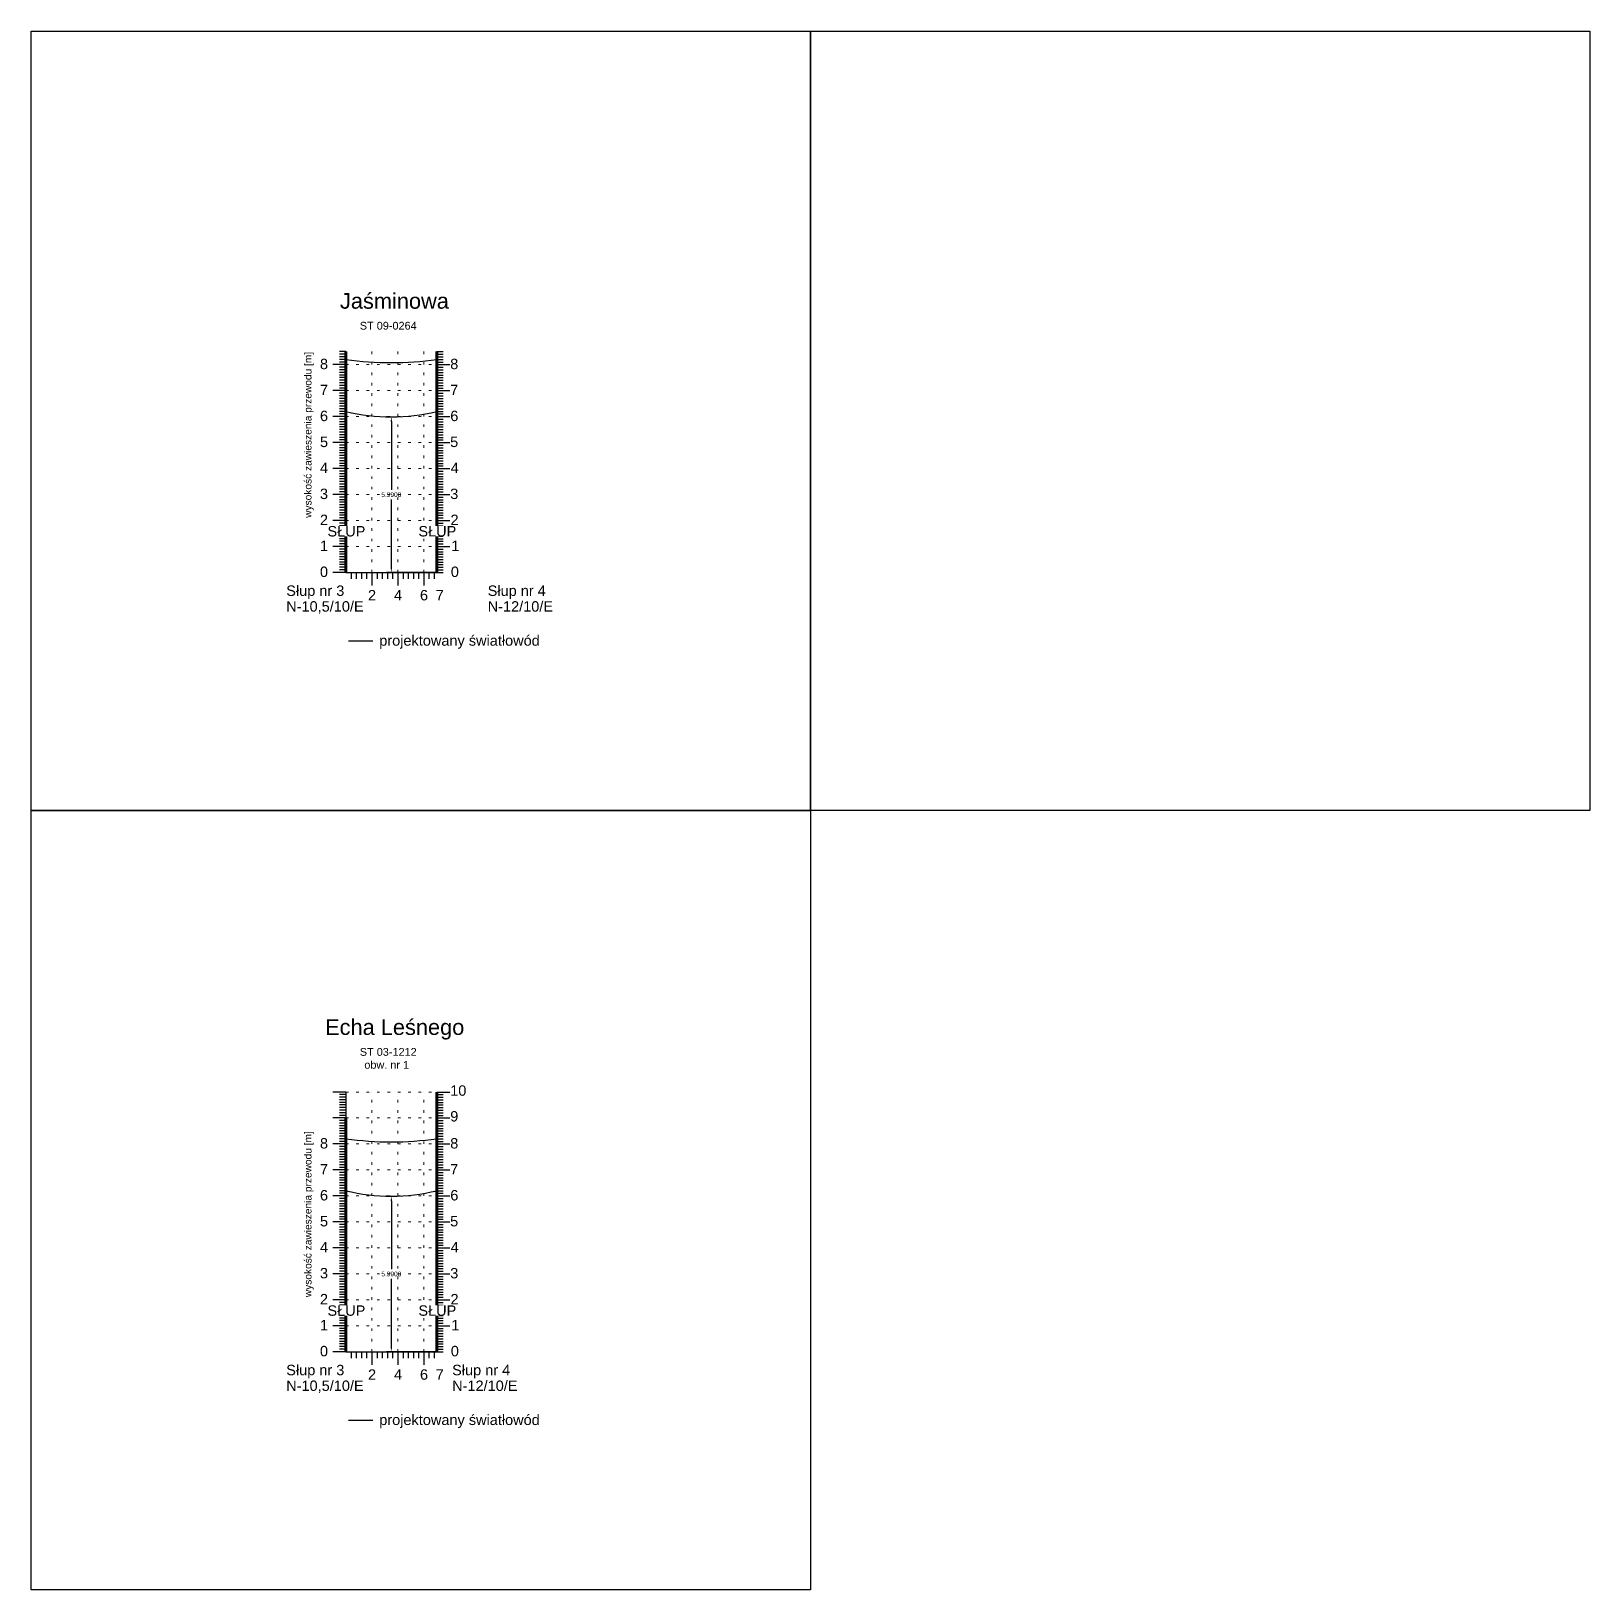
# Model space of a CAD drawing. Header units: metres. Extents: x -155 to 1812, y 681 to 886.
# Drawn here: x -155.5 to -95.5, y 800.5 to 860.5 of the extents above; entities that cross this region are included whole.
import ezdxf

# ---------------------------------------------------------------- set-up
doc = ezdxf.new("R2010")
doc.units = ezdxf.units.M
doc.header["$MEASUREMENT"] = 0
doc.linetypes.add('ACAD_ISO07W100', pattern=[3, 0, -3])
doc.styles.get("Standard").update_dxf_attribs({"font": 'arial.ttf'})
doc.dimstyles.get("Standard").update_dxf_attribs({"dimtxt": 0.18, "dimasz": 0.18, "dimexe": 0.18, "dimexo": 0.0625, "dimgap": 0.09, "dimtad": 0, "dimtih": 1, "dimtoh": 1, "dimdec": 4, "dimzin": 0, "dimdsep": 46, "dimtxsty": 'Standard', "dimcen": 0.09, "dimadec": 0, "dimazin": 0, "dimtfac": 1, "dimtdec": 4, "dimtofl": 0, "dimtmove": 0, "dimatfit": 3, "dimfxl": 1, "dimtolj": 1, "dimtzin": 0, "dimarcsym": 0})

msp = doc.modelspace()

# ---------------------------------------------------------------- texts
for s, height, p in [('Jaśminowa', 0.6, (-143.57026, 849.83747)), ('ST 09-0264', 0.3, (-142.80682, 849.0335)), ('8', 0.4, (-144.34071, 847.51125)), ('8', 0.4, (-139.32645, 847.51125)), ('7', 0.4, (-144.34071, 846.51125)), ('7', 0.4, (-139.32945, 846.51125)), ('6', 0.4, (-144.34071, 845.51125)), ('6', 0.4, (-139.32372, 845.51125)), ('5', 0.4, (-144.34071, 844.51125)), ('5', 0.4, (-139.32918, 844.51125)), ('4', 0.4, (-144.34071, 843.51125)), ('4', 0.4, (-139.30844, 843.51125)), ('3', 0.4, (-144.34071, 842.51125)), ('3', 0.4, (-139.32645, 842.51125)), ('2', 0.4, (-144.34071, 841.51125)), ('2', 0.4, (-139.31526, 841.51125)), ('1', 0.4, (-144.34071, 840.51125)), ('1', 0.4, (-139.28662, 840.51125)), ('0', 0.4, (-144.34071, 839.51125)), ('0', 0.4, (-139.30274, 839.51125)), ('Słup nr 3', 0.4, (-145.6387, 838.78342)), ('2', 0.4, (-142.49026, 838.60966)), ('4', 0.4, (-141.49026, 838.60966)), ('6', 0.4, (-140.49026, 838.60966)), ('7', 0.4, (-139.88518, 838.60966)), ('Słup nr 4', 0.4, (-137.88362, 838.78342)), ('N-10,5/10/E', 0.4, (-145.64034, 838.17854)), ('N-12/10/E', 0.4, (-137.88362, 838.17854)), ('projektowany światłowód', 0.4, (-142.05855, 836.86536)), ('Echa Leśnego', 0.6, (-144.14263, 821.88306)), ('ST 03-1212', 0.3, (-142.80682, 821.0791)), ('obw. nr 1', 0.3, (-142.63262, 820.58139)), ('10', 0.4, (-139.32645, 819.5418)), ('9', 0.4, (-139.32645, 818.55027)), ('8', 0.4, (-144.34071, 817.51125)), ('8', 0.4, (-139.32645, 817.51125)), ('7', 0.4, (-144.34071, 816.51125)), ('7', 0.4, (-139.32945, 816.51125)), ('6', 0.4, (-144.34071, 815.51125)), ('6', 0.4, (-139.32372, 815.51125)), ('5', 0.4, (-144.34071, 814.51125)), ('5', 0.4, (-139.32918, 814.51125)), ('4', 0.4, (-144.34071, 813.51125)), ('4', 0.4, (-139.30844, 813.51125)), ('3', 0.4, (-144.34071, 812.51125)), ('3', 0.4, (-139.32645, 812.51125)), ('2', 0.4, (-144.34071, 811.51125)), ('2', 0.4, (-139.31526, 811.51125)), ('1', 0.4, (-144.34071, 810.51125)), ('1', 0.4, (-139.28662, 810.51125)), ('0', 0.4, (-144.34071, 809.51125)), ('0', 0.4, (-139.30274, 809.51125)), ('Słup nr 3', 0.4, (-145.6387, 808.78342)), ('2', 0.4, (-142.49026, 808.60966)), ('4', 0.4, (-141.49026, 808.60966)), ('6', 0.4, (-140.49026, 808.60966)), ('7', 0.4, (-139.88518, 808.60966)), ('Słup nr 4', 0.4, (-139.25233, 808.78342)), ('N-10,5/10/E', 0.4, (-145.64034, 808.17854)), ('N-12/10/E', 0.4, (-139.25233, 808.17854)), ('projektowany światłowód', 0.4, (-142.05855, 806.86536))]:
    msp.add_text(s, height=height).set_placement(p)

# ---------------------------------------------------------------- blocks, each defined once
blk = doc.blocks.new('*D294')
at = {"color": 0, "lineweight": -2}
for p, q in [((-141.656, 845.675), (-141.773, 845.675)), ((-141.593, 845.495), (-141.593, 842.862)), ((-141.593, 839.865), (-141.593, 842.498)), ((-139.806, 839.685), (-141.773, 839.685))]:
    blk.add_line(p, q, dxfattribs=at)
at = {"color": 0}
for points in [[(-141.563, 845.495), (-141.623, 845.495), (-141.593, 845.675)], [(-141.623, 839.865), (-141.563, 839.865), (-141.593, 839.685)]]:
    blk.add_solid(points, dxfattribs=at)
at = {"layer": 'Defpoints', "color": 0}
for p in [(-141.593, 845.675), (-141.593, 839.685), (-139.743, 839.685)]:
    blk.add_point(p, dxfattribs=at)
at = {"color": 0, "lineweight": 25, "insert": (-141.593, 842.68), "char_height": 0.18, "attachment_point": 5}
blk.add_mtext('\\A1;5.9900', dxfattribs=at)
blk = doc.blocks.new('*D295')
at = {"color": 0, "lineweight": -2}
for p, q in [((-141.656, 815.675), (-141.773, 815.675)), ((-141.593, 815.495), (-141.593, 812.862)), ((-141.593, 809.865), (-141.593, 812.498)), ((-139.806, 809.685), (-141.773, 809.685))]:
    blk.add_line(p, q, dxfattribs=at)
at = {"color": 0}
for points in [[(-141.563, 815.495), (-141.623, 815.495), (-141.593, 815.675)], [(-141.623, 809.865), (-141.563, 809.865), (-141.593, 809.685)]]:
    blk.add_solid(points, dxfattribs=at)
at = {"layer": 'Defpoints', "color": 0}
for p in [(-141.593, 815.675), (-141.593, 809.685), (-139.743, 809.685)]:
    blk.add_point(p, dxfattribs=at)
at = {"color": 0, "lineweight": 25, "insert": (-141.593, 812.68), "char_height": 0.18, "attachment_point": 5}
blk.add_mtext('\\A1;5.9900', dxfattribs=at)

# ---------------------------------------------------------------- dimensions: what is measured, and where the dimension line sits
at = {"lineweight": 25}
for base, p1, p2, picture, middle in [((-141.59345, 839.68534), (-141.59345, 845.67534), (-139.74345, 839.68534), '*D294', (-141.59345, 842.68034)), ((-141.59345, 809.68534), (-141.59345, 815.67534), (-139.74345, 809.68534), '*D295', (-141.59345, 812.68034))]:
    dim = msp.add_linear_dim(base=base, p1=p1, p2=p2, angle=90, dimstyle='Standard', dxfattribs=at)
    dim.commit()
    dim.dimension.update_dxf_attribs({"geometry": picture, "text_midpoint": middle})

# ---------------------------------------------------------------- linework, layer by layer
for p, q in [((-143.34345, 848.18534), (-143.59345, 848.18534)), ((-143.34345, 848.08534), (-143.59345, 848.08534)), ((-143.34345, 847.98534), (-143.59345, 847.98534)), ((-143.34345, 847.88534), (-143.59345, 847.88534)), ((-143.34345, 848.18534), (-143.34345, 839.68534)), ((-139.84345, 848.18534), (-139.84345, 839.68534)), ((-139.84345, 848.18534), (-139.59345, 848.18534)), ((-139.84345, 848.08534), (-139.59345, 848.08534)), ((-139.84345, 847.98534), (-139.59345, 847.98534)), ((-139.84345, 847.88534), (-139.59345, 847.88534)), ((-143.34345, 847.68534), (-143.84345, 847.68534)), ((-143.34345, 847.68534), (-143.84345, 847.68534)), ((-143.34345, 847.78534), (-143.59345, 847.78534)), ((-143.34345, 847.58534), (-143.59345, 847.58534)), ((-143.34345, 847.48534), (-143.59345, 847.48534)), ((-143.34345, 847.38534), (-143.59345, 847.38534)), ((-143.34345, 847.28534), (-143.59345, 847.28534)), ((-139.84345, 847.78534), (-139.59345, 847.78534)), ((-139.84345, 847.68534), (-139.34345, 847.68534)), ((-139.84345, 847.68534), (-139.34345, 847.68534)), ((-139.84345, 847.58534), (-139.59345, 847.58534)), ((-139.84345, 847.48534), (-139.59345, 847.48534)), ((-139.84345, 847.38534), (-139.59345, 847.38534)), ((-139.84345, 847.28534), (-139.59345, 847.28534)), ((-143.34345, 846.68534), (-143.84345, 846.68534)), ((-143.34345, 846.68534), (-143.84345, 846.68534)), ((-143.34345, 847.18534), (-143.59345, 847.18534)), ((-143.34345, 847.08534), (-143.59345, 847.08534)), ((-143.34345, 846.98534), (-143.59345, 846.98534)), ((-143.34345, 846.88534), (-143.59345, 846.88534)), ((-143.34345, 846.78534), (-143.59345, 846.78534)), ((-139.84345, 847.18534), (-139.59345, 847.18534)), ((-139.84345, 847.08534), (-139.59345, 847.08534)), ((-139.84345, 846.98534), (-139.59345, 846.98534)), ((-139.84345, 846.88534), (-139.59345, 846.88534)), ((-139.84345, 846.78534), (-139.59345, 846.78534)), ((-139.84345, 846.68534), (-139.34345, 846.68534)), ((-139.84345, 846.68534), (-139.34345, 846.68534)), ((-143.34345, 846.58534), (-143.59345, 846.58534)), ((-143.34345, 846.48534), (-143.59345, 846.48534)), ((-143.34345, 846.38534), (-143.59345, 846.38534)), ((-143.34345, 846.28534), (-143.59345, 846.28534)), ((-143.34345, 846.18534), (-143.59345, 846.18534)), ((-143.34345, 846.08534), (-143.59345, 846.08534)), ((-139.84345, 846.58534), (-139.59345, 846.58534)), ((-139.84345, 846.48534), (-139.59345, 846.48534)), ((-139.84345, 846.38534), (-139.59345, 846.38534)), ((-139.84345, 846.28534), (-139.59345, 846.28534)), ((-139.84345, 846.18534), (-139.59345, 846.18534)), ((-139.84345, 846.08534), (-139.59345, 846.08534)), ((-143.34345, 845.68534), (-143.84345, 845.68534)), ((-143.34345, 845.68534), (-143.84345, 845.68534)), ((-143.34345, 845.98534), (-143.59345, 845.98534)), ((-143.34345, 845.88534), (-143.59345, 845.88534)), ((-143.34345, 845.78534), (-143.59345, 845.78534)), ((-143.34345, 845.58534), (-143.59345, 845.58534)), ((-143.34345, 845.48534), (-143.59345, 845.48534)), ((-139.84345, 845.98534), (-139.59345, 845.98534)), ((-139.84345, 845.88534), (-139.59345, 845.88534)), ((-139.84345, 845.78534), (-139.59345, 845.78534)), ((-139.84345, 845.68534), (-139.34345, 845.68534)), ((-139.84345, 845.68534), (-139.34345, 845.68534)), ((-139.84345, 845.58534), (-139.59345, 845.58534)), ((-139.84345, 845.48534), (-139.59345, 845.48534)), ((-143.34345, 845.38534), (-143.59345, 845.38534)), ((-143.34345, 845.28534), (-143.59345, 845.28534)), ((-143.34345, 845.18534), (-143.59345, 845.18534)), ((-143.34345, 845.08534), (-143.59345, 845.08534)), ((-143.34345, 844.98534), (-143.59345, 844.98534)), ((-143.34345, 844.88534), (-143.59345, 844.88534)), ((-139.84345, 845.38534), (-139.59345, 845.38534)), ((-139.84345, 845.28534), (-139.59345, 845.28534)), ((-139.84345, 845.18534), (-139.59345, 845.18534)), ((-139.84345, 845.08534), (-139.59345, 845.08534)), ((-139.84345, 844.98534), (-139.59345, 844.98534)), ((-139.84345, 844.88534), (-139.59345, 844.88534)), ((-143.34345, 844.68534), (-143.84345, 844.68534)), ((-143.34345, 844.68534), (-143.84345, 844.68534)), ((-143.34345, 844.78534), (-143.59345, 844.78534)), ((-143.34345, 844.58534), (-143.59345, 844.58534)), ((-143.34345, 844.48534), (-143.59345, 844.48534)), ((-143.34345, 844.38534), (-143.59345, 844.38534)), ((-143.34345, 844.28534), (-143.59345, 844.28534)), ((-139.84345, 844.78534), (-139.59345, 844.78534)), ((-139.84345, 844.68534), (-139.34345, 844.68534)), ((-139.84345, 844.68534), (-139.34345, 844.68534)), ((-139.84345, 844.58534), (-139.59345, 844.58534)), ((-139.84345, 844.48534), (-139.59345, 844.48534)), ((-139.84345, 844.38534), (-139.59345, 844.38534)), ((-139.84345, 844.28534), (-139.59345, 844.28534)), ((-143.34345, 843.68534), (-143.84345, 843.68534)), ((-143.34345, 843.68534), (-143.84345, 843.68534)), ((-143.34345, 844.18534), (-143.59345, 844.18534)), ((-143.34345, 844.08534), (-143.59345, 844.08534)), ((-143.34345, 843.98534), (-143.59345, 843.98534)), ((-143.34345, 843.88534), (-143.59345, 843.88534)), ((-143.34345, 843.78534), (-143.59345, 843.78534)), ((-139.84345, 844.18534), (-139.59345, 844.18534)), ((-139.84345, 844.08534), (-139.59345, 844.08534)), ((-139.84345, 843.98534), (-139.59345, 843.98534)), ((-139.84345, 843.88534), (-139.59345, 843.88534)), ((-139.84345, 843.78534), (-139.59345, 843.78534)), ((-139.84345, 843.68534), (-139.34345, 843.68534)), ((-139.84345, 843.68534), (-139.34345, 843.68534)), ((-143.34345, 843.58534), (-143.59345, 843.58534)), ((-143.34345, 843.48534), (-143.59345, 843.48534)), ((-143.34345, 843.38534), (-143.59345, 843.38534)), ((-143.34345, 843.28534), (-143.59345, 843.28534)), ((-143.34345, 843.18534), (-143.59345, 843.18534)), ((-143.34345, 843.08534), (-143.59345, 843.08534)), ((-139.84345, 843.58534), (-139.59345, 843.58534)), ((-139.84345, 843.48534), (-139.59345, 843.48534)), ((-139.84345, 843.38534), (-139.59345, 843.38534)), ((-139.84345, 843.28534), (-139.59345, 843.28534)), ((-139.84345, 843.18534), (-139.59345, 843.18534)), ((-139.84345, 843.08534), (-139.59345, 843.08534)), ((-143.34345, 842.68534), (-143.84345, 842.68534)), ((-143.34345, 842.68534), (-143.84345, 842.68534)), ((-143.34345, 842.98534), (-143.59345, 842.98534)), ((-143.34345, 842.88534), (-143.59345, 842.88534)), ((-143.34345, 842.78534), (-143.59345, 842.78534)), ((-143.34345, 842.58534), (-143.59345, 842.58534)), ((-143.34345, 842.48534), (-143.59345, 842.48534)), ((-139.84345, 842.98534), (-139.59345, 842.98534)), ((-139.84345, 842.88534), (-139.59345, 842.88534)), ((-139.84345, 842.78534), (-139.59345, 842.78534)), ((-139.84345, 842.68534), (-139.34345, 842.68534)), ((-139.84345, 842.68534), (-139.34345, 842.68534)), ((-139.84345, 842.58534), (-139.59345, 842.58534)), ((-139.84345, 842.48534), (-139.59345, 842.48534)), ((-143.34345, 842.38534), (-143.59345, 842.38534)), ((-143.34345, 842.28534), (-143.59345, 842.28534)), ((-143.34345, 842.18534), (-143.59345, 842.18534)), ((-143.34345, 842.08534), (-143.59345, 842.08534)), ((-143.34345, 841.98534), (-143.59345, 841.98534)), ((-143.34345, 841.88534), (-143.59345, 841.88534)), ((-139.84345, 842.38534), (-139.59345, 842.38534)), ((-139.84345, 842.28534), (-139.59345, 842.28534)), ((-139.84345, 842.18534), (-139.59345, 842.18534)), ((-139.84345, 842.08534), (-139.59345, 842.08534)), ((-139.84345, 841.98534), (-139.59345, 841.98534)), ((-139.84345, 841.88534), (-139.59345, 841.88534)), ((-143.34345, 841.68534), (-143.84345, 841.68534)), ((-143.34345, 841.68534), (-143.84345, 841.68534)), ((-143.34345, 841.78534), (-143.59345, 841.78534)), ((-143.34345, 841.58534), (-143.59345, 841.58534)), ((-143.34345, 841.48534), (-143.59345, 841.48534)), ((-143.34345, 841.38534), (-143.59345, 841.38534)), ((-143.34345, 841.28534), (-143.59345, 841.28534)), ((-139.84345, 841.78534), (-139.59345, 841.78534)), ((-139.84345, 841.68534), (-139.34345, 841.68534)), ((-139.84345, 841.68534), (-139.34345, 841.68534)), ((-139.84345, 841.58534), (-139.59345, 841.58534)), ((-139.84345, 841.48534), (-139.59345, 841.48534)), ((-139.84345, 841.38534), (-139.59345, 841.38534)), ((-139.84345, 841.28534), (-139.59345, 841.28534)), ((-143.34345, 840.68534), (-143.84345, 840.68534)), ((-143.34345, 840.68534), (-143.84345, 840.68534)), ((-143.34345, 841.18534), (-143.59345, 841.18534)), ((-143.34345, 841.08534), (-143.59345, 841.08534)), ((-143.34345, 840.98534), (-143.59345, 840.98534)), ((-143.34345, 840.88534), (-143.59345, 840.88534)), ((-143.34345, 840.78534), (-143.59345, 840.78534)), ((-139.84345, 841.18534), (-139.59345, 841.18534)), ((-139.84345, 841.08534), (-139.59345, 841.08534)), ((-139.84345, 840.98534), (-139.59345, 840.98534)), ((-139.84345, 840.88534), (-139.59345, 840.88534)), ((-139.84345, 840.78534), (-139.59345, 840.78534)), ((-139.84345, 840.68534), (-139.34345, 840.68534)), ((-139.84345, 840.68534), (-139.34345, 840.68534)), ((-143.34345, 840.58534), (-143.59345, 840.58534)), ((-143.34345, 840.48534), (-143.59345, 840.48534)), ((-143.34345, 840.38534), (-143.59345, 840.38534)), ((-143.34345, 840.28534), (-143.59345, 840.28534)), ((-143.34345, 840.18534), (-143.59345, 840.18534)), ((-143.34345, 840.08534), (-143.59345, 840.08534)), ((-139.84345, 840.58534), (-139.59345, 840.58534)), ((-139.84345, 840.48534), (-139.59345, 840.48534)), ((-139.84345, 840.38534), (-139.59345, 840.38534)), ((-139.84345, 840.28534), (-139.59345, 840.28534)), ((-139.84345, 840.18534), (-139.59345, 840.18534)), ((-139.84345, 840.08534), (-139.59345, 840.08534)), ((-143.34345, 839.68534), (-143.84345, 839.68534)), ((-143.34345, 839.98534), (-143.59345, 839.98534)), ((-143.34345, 839.88534), (-143.59345, 839.88534)), ((-143.34345, 839.78534), (-143.59345, 839.78534)), ((-143.34345, 839.68534), (-143.59345, 839.68534)), ((-143.34345, 839.68534), (-139.84345, 839.68534)), ((-143.14345, 839.68534), (-143.14345, 839.43534)), ((-142.94345, 839.68534), (-142.94345, 839.43534)), ((-142.74345, 839.68534), (-142.74345, 839.43534)), ((-142.54345, 839.68534), (-142.54345, 839.43534)), ((-142.34345, 839.68534), (-142.34345, 839.18534)), ((-142.14345, 839.68534), (-142.14345, 839.43534)), ((-141.94345, 839.68534), (-141.94345, 839.43534)), ((-141.74345, 839.68534), (-141.74345, 839.43534)), ((-141.54345, 839.68534), (-141.54345, 839.43534)), ((-141.34345, 839.68534), (-141.34345, 839.18534)), ((-141.14345, 839.68534), (-141.14345, 839.43534)), ((-140.94345, 839.68534), (-140.94345, 839.43534)), ((-140.74345, 839.68534), (-140.74345, 839.43534)), ((-140.54345, 839.68534), (-140.54345, 839.43534)), ((-140.34345, 839.68534), (-140.34345, 839.18534)), ((-140.14345, 839.68534), (-140.14345, 839.43534)), ((-139.94345, 839.68534), (-139.94345, 839.43534)), ((-139.84345, 839.98534), (-139.59345, 839.98534)), ((-139.84345, 839.88534), (-139.59345, 839.88534)), ((-139.84345, 839.78534), (-139.59345, 839.78534)), ((-139.84345, 839.68534), (-139.59345, 839.68534)), ((-143.34345, 819.68534), (-143.84345, 819.68534)), ((-143.34345, 819.68534), (-143.84345, 819.68534)), ((-143.34345, 819.68534), (-143.34345, 809.68534)), ((-139.84345, 819.68534), (-139.34345, 819.68534)), ((-139.84345, 819.68534), (-139.34345, 819.68534)), ((-143.34345, 819.58534), (-143.59345, 819.58534)), ((-143.34345, 819.48534), (-143.59345, 819.48534)), ((-143.34345, 819.38534), (-143.59345, 819.38534)), ((-143.34345, 819.28534), (-143.59345, 819.28534)), ((-143.34345, 819.18534), (-143.59345, 819.18534)), ((-143.34345, 819.08534), (-143.59345, 819.08534)), ((-139.84345, 819.58534), (-139.59345, 819.58534)), ((-139.84345, 819.48534), (-139.59345, 819.48534)), ((-139.84345, 819.38534), (-139.59345, 819.38534)), ((-139.84345, 819.28534), (-139.59345, 819.28534)), ((-139.84345, 819.18534), (-139.59345, 819.18534)), ((-139.84345, 819.08534), (-139.59345, 819.08534)), ((-143.34345, 818.68534), (-143.84345, 818.68534)), ((-143.34345, 818.68534), (-143.84345, 818.68534)), ((-143.34345, 818.68534), (-143.84345, 818.68534)), ((-143.34345, 818.68534), (-143.84345, 818.68534)), ((-143.34345, 818.98534), (-143.59345, 818.98534)), ((-143.34345, 818.88534), (-143.59345, 818.88534)), ((-143.34345, 818.78534), (-143.59345, 818.78534)), ((-143.34345, 818.58534), (-143.59345, 818.58534)), ((-143.34345, 818.48534), (-143.59345, 818.48534)), ((-139.84345, 818.98534), (-139.59345, 818.98534)), ((-139.84345, 818.88534), (-139.59345, 818.88534)), ((-139.84345, 818.78534), (-139.59345, 818.78534)), ((-139.84345, 818.68534), (-139.34345, 818.68534)), ((-139.84345, 818.68534), (-139.34345, 818.68534)), ((-139.84345, 818.58534), (-139.59345, 818.58534)), ((-139.84345, 818.48534), (-139.59345, 818.48534)), ((-143.34345, 818.38534), (-143.59345, 818.38534)), ((-143.34345, 818.28534), (-143.59345, 818.28534)), ((-143.34345, 818.18534), (-143.59345, 818.18534)), ((-143.34345, 818.18534), (-143.59345, 818.18534)), ((-143.34345, 818.08534), (-143.59345, 818.08534)), ((-143.34345, 818.08534), (-143.59345, 818.08534)), ((-143.34345, 817.98534), (-143.59345, 817.98534)), ((-143.34345, 817.98534), (-143.59345, 817.98534)), ((-143.34345, 817.88534), (-143.59345, 817.88534)), ((-143.34345, 817.88534), (-143.59345, 817.88534)), ((-139.84345, 818.38534), (-139.59345, 818.38534)), ((-139.84345, 818.28534), (-139.59345, 818.28534)), ((-139.84345, 818.18534), (-139.84345, 809.68534)), ((-139.84345, 818.18534), (-139.59345, 818.18534)), ((-139.84345, 818.18534), (-139.59345, 818.18534)), ((-139.84345, 818.08534), (-139.59345, 818.08534)), ((-139.84345, 818.08534), (-139.59345, 818.08534)), ((-139.84345, 817.98534), (-139.59345, 817.98534)), ((-139.84345, 817.98534), (-139.59345, 817.98534)), ((-139.84345, 817.88534), (-139.59345, 817.88534)), ((-139.84345, 817.88534), (-139.59345, 817.88534)), ((-143.34345, 817.68534), (-143.84345, 817.68534)), ((-143.34345, 817.68534), (-143.84345, 817.68534)), ((-143.34345, 817.68534), (-143.84345, 817.68534)), ((-143.34345, 817.68534), (-143.84345, 817.68534)), ((-143.34345, 817.78534), (-143.59345, 817.78534)), ((-143.34345, 817.78534), (-143.59345, 817.78534)), ((-143.34345, 817.58534), (-143.59345, 817.58534)), ((-143.34345, 817.48534), (-143.59345, 817.48534)), ((-143.34345, 817.38534), (-143.59345, 817.38534)), ((-143.34345, 817.28534), (-143.59345, 817.28534)), ((-139.84345, 817.78534), (-139.59345, 817.78534)), ((-139.84345, 817.78534), (-139.59345, 817.78534)), ((-139.84345, 817.68534), (-139.34345, 817.68534)), ((-139.84345, 817.68534), (-139.34345, 817.68534)), ((-139.84345, 817.68534), (-139.34345, 817.68534)), ((-139.84345, 817.58534), (-139.59345, 817.58534)), ((-139.84345, 817.48534), (-139.59345, 817.48534)), ((-139.84345, 817.38534), (-139.59345, 817.38534)), ((-139.84345, 817.28534), (-139.59345, 817.28534)), ((-143.34345, 816.68534), (-143.84345, 816.68534)), ((-143.34345, 816.68534), (-143.84345, 816.68534)), ((-143.34345, 817.18534), (-143.59345, 817.18534)), ((-143.34345, 817.08534), (-143.59345, 817.08534)), ((-143.34345, 816.98534), (-143.59345, 816.98534)), ((-143.34345, 816.88534), (-143.59345, 816.88534)), ((-143.34345, 816.78534), (-143.59345, 816.78534)), ((-139.84345, 817.18534), (-139.59345, 817.18534)), ((-139.84345, 817.08534), (-139.59345, 817.08534)), ((-139.84345, 816.98534), (-139.59345, 816.98534)), ((-139.84345, 816.88534), (-139.59345, 816.88534)), ((-139.84345, 816.78534), (-139.59345, 816.78534)), ((-139.84345, 816.68534), (-139.34345, 816.68534)), ((-139.84345, 816.68534), (-139.34345, 816.68534)), ((-143.34345, 816.58534), (-143.59345, 816.58534)), ((-143.34345, 816.48534), (-143.59345, 816.48534)), ((-143.34345, 816.38534), (-143.59345, 816.38534)), ((-143.34345, 816.28534), (-143.59345, 816.28534)), ((-143.34345, 816.18534), (-143.59345, 816.18534)), ((-143.34345, 816.08534), (-143.59345, 816.08534)), ((-139.84345, 816.58534), (-139.59345, 816.58534)), ((-139.84345, 816.48534), (-139.59345, 816.48534)), ((-139.84345, 816.38534), (-139.59345, 816.38534)), ((-139.84345, 816.28534), (-139.59345, 816.28534)), ((-139.84345, 816.18534), (-139.59345, 816.18534)), ((-139.84345, 816.08534), (-139.59345, 816.08534)), ((-143.34345, 815.68534), (-143.84345, 815.68534)), ((-143.34345, 815.68534), (-143.84345, 815.68534)), ((-143.34345, 815.98534), (-143.59345, 815.98534)), ((-143.34345, 815.88534), (-143.59345, 815.88534)), ((-143.34345, 815.78534), (-143.59345, 815.78534)), ((-143.34345, 815.58534), (-143.59345, 815.58534)), ((-143.34345, 815.48534), (-143.59345, 815.48534)), ((-139.84345, 815.98534), (-139.59345, 815.98534)), ((-139.84345, 815.88534), (-139.59345, 815.88534)), ((-139.84345, 815.78534), (-139.59345, 815.78534)), ((-139.84345, 815.68534), (-139.34345, 815.68534)), ((-139.84345, 815.68534), (-139.34345, 815.68534)), ((-139.84345, 815.58534), (-139.59345, 815.58534)), ((-139.84345, 815.48534), (-139.59345, 815.48534)), ((-143.34345, 815.38534), (-143.59345, 815.38534)), ((-143.34345, 815.28534), (-143.59345, 815.28534)), ((-143.34345, 815.18534), (-143.59345, 815.18534)), ((-143.34345, 815.08534), (-143.59345, 815.08534)), ((-143.34345, 814.98534), (-143.59345, 814.98534)), ((-143.34345, 814.88534), (-143.59345, 814.88534)), ((-139.84345, 815.38534), (-139.59345, 815.38534)), ((-139.84345, 815.28534), (-139.59345, 815.28534)), ((-139.84345, 815.18534), (-139.59345, 815.18534)), ((-139.84345, 815.08534), (-139.59345, 815.08534)), ((-139.84345, 814.98534), (-139.59345, 814.98534)), ((-139.84345, 814.88534), (-139.59345, 814.88534)), ((-143.34345, 814.68534), (-143.84345, 814.68534)), ((-143.34345, 814.68534), (-143.84345, 814.68534)), ((-143.34345, 814.78534), (-143.59345, 814.78534)), ((-143.34345, 814.58534), (-143.59345, 814.58534)), ((-143.34345, 814.48534), (-143.59345, 814.48534)), ((-143.34345, 814.38534), (-143.59345, 814.38534)), ((-143.34345, 814.28534), (-143.59345, 814.28534)), ((-139.84345, 814.78534), (-139.59345, 814.78534)), ((-139.84345, 814.68534), (-139.34345, 814.68534)), ((-139.84345, 814.68534), (-139.34345, 814.68534)), ((-139.84345, 814.58534), (-139.59345, 814.58534)), ((-139.84345, 814.48534), (-139.59345, 814.48534)), ((-139.84345, 814.38534), (-139.59345, 814.38534)), ((-139.84345, 814.28534), (-139.59345, 814.28534)), ((-143.34345, 813.68534), (-143.84345, 813.68534)), ((-143.34345, 813.68534), (-143.84345, 813.68534)), ((-143.34345, 814.18534), (-143.59345, 814.18534)), ((-143.34345, 814.08534), (-143.59345, 814.08534)), ((-143.34345, 813.98534), (-143.59345, 813.98534)), ((-143.34345, 813.88534), (-143.59345, 813.88534)), ((-143.34345, 813.78534), (-143.59345, 813.78534)), ((-139.84345, 814.18534), (-139.59345, 814.18534)), ((-139.84345, 814.08534), (-139.59345, 814.08534)), ((-139.84345, 813.98534), (-139.59345, 813.98534)), ((-139.84345, 813.88534), (-139.59345, 813.88534)), ((-139.84345, 813.78534), (-139.59345, 813.78534)), ((-139.84345, 813.68534), (-139.34345, 813.68534)), ((-139.84345, 813.68534), (-139.34345, 813.68534)), ((-143.34345, 813.58534), (-143.59345, 813.58534)), ((-143.34345, 813.48534), (-143.59345, 813.48534)), ((-143.34345, 813.38534), (-143.59345, 813.38534)), ((-143.34345, 813.28534), (-143.59345, 813.28534)), ((-143.34345, 813.18534), (-143.59345, 813.18534)), ((-143.34345, 813.08534), (-143.59345, 813.08534)), ((-139.84345, 813.58534), (-139.59345, 813.58534)), ((-139.84345, 813.48534), (-139.59345, 813.48534)), ((-139.84345, 813.38534), (-139.59345, 813.38534)), ((-139.84345, 813.28534), (-139.59345, 813.28534)), ((-139.84345, 813.18534), (-139.59345, 813.18534)), ((-139.84345, 813.08534), (-139.59345, 813.08534)), ((-143.34345, 812.68534), (-143.84345, 812.68534)), ((-143.34345, 812.68534), (-143.84345, 812.68534)), ((-143.34345, 812.98534), (-143.59345, 812.98534)), ((-143.34345, 812.88534), (-143.59345, 812.88534)), ((-143.34345, 812.78534), (-143.59345, 812.78534)), ((-143.34345, 812.58534), (-143.59345, 812.58534)), ((-143.34345, 812.48534), (-143.59345, 812.48534)), ((-139.84345, 812.98534), (-139.59345, 812.98534)), ((-139.84345, 812.88534), (-139.59345, 812.88534)), ((-139.84345, 812.78534), (-139.59345, 812.78534)), ((-139.84345, 812.68534), (-139.34345, 812.68534)), ((-139.84345, 812.68534), (-139.34345, 812.68534)), ((-139.84345, 812.58534), (-139.59345, 812.58534)), ((-139.84345, 812.48534), (-139.59345, 812.48534)), ((-143.34345, 812.38534), (-143.59345, 812.38534)), ((-143.34345, 812.28534), (-143.59345, 812.28534)), ((-143.34345, 812.18534), (-143.59345, 812.18534)), ((-143.34345, 812.08534), (-143.59345, 812.08534)), ((-143.34345, 811.98534), (-143.59345, 811.98534)), ((-143.34345, 811.88534), (-143.59345, 811.88534)), ((-139.84345, 812.38534), (-139.59345, 812.38534)), ((-139.84345, 812.28534), (-139.59345, 812.28534)), ((-139.84345, 812.18534), (-139.59345, 812.18534)), ((-139.84345, 812.08534), (-139.59345, 812.08534)), ((-139.84345, 811.98534), (-139.59345, 811.98534)), ((-139.84345, 811.88534), (-139.59345, 811.88534)), ((-143.34345, 811.68534), (-143.84345, 811.68534)), ((-143.34345, 811.68534), (-143.84345, 811.68534)), ((-143.34345, 811.78534), (-143.59345, 811.78534)), ((-143.34345, 811.58534), (-143.59345, 811.58534)), ((-143.34345, 811.48534), (-143.59345, 811.48534)), ((-143.34345, 811.38534), (-143.59345, 811.38534)), ((-143.34345, 811.28534), (-143.59345, 811.28534)), ((-139.84345, 811.78534), (-139.59345, 811.78534)), ((-139.84345, 811.68534), (-139.34345, 811.68534)), ((-139.84345, 811.68534), (-139.34345, 811.68534)), ((-139.84345, 811.58534), (-139.59345, 811.58534)), ((-139.84345, 811.48534), (-139.59345, 811.48534)), ((-139.84345, 811.38534), (-139.59345, 811.38534)), ((-139.84345, 811.28534), (-139.59345, 811.28534)), ((-143.34345, 810.68534), (-143.84345, 810.68534)), ((-143.34345, 810.68534), (-143.84345, 810.68534)), ((-143.34345, 811.18534), (-143.59345, 811.18534)), ((-143.34345, 811.08534), (-143.59345, 811.08534)), ((-143.34345, 810.98534), (-143.59345, 810.98534)), ((-143.34345, 810.88534), (-143.59345, 810.88534)), ((-143.34345, 810.78534), (-143.59345, 810.78534)), ((-139.84345, 811.18534), (-139.59345, 811.18534)), ((-139.84345, 811.08534), (-139.59345, 811.08534)), ((-139.84345, 810.98534), (-139.59345, 810.98534)), ((-139.84345, 810.88534), (-139.59345, 810.88534)), ((-139.84345, 810.78534), (-139.59345, 810.78534)), ((-139.84345, 810.68534), (-139.34345, 810.68534)), ((-139.84345, 810.68534), (-139.34345, 810.68534)), ((-143.34345, 810.58534), (-143.59345, 810.58534)), ((-143.34345, 810.48534), (-143.59345, 810.48534)), ((-143.34345, 810.38534), (-143.59345, 810.38534)), ((-143.34345, 810.28534), (-143.59345, 810.28534)), ((-143.34345, 810.18534), (-143.59345, 810.18534)), ((-143.34345, 810.08534), (-143.59345, 810.08534)), ((-139.84345, 810.58534), (-139.59345, 810.58534)), ((-139.84345, 810.48534), (-139.59345, 810.48534)), ((-139.84345, 810.38534), (-139.59345, 810.38534)), ((-139.84345, 810.28534), (-139.59345, 810.28534)), ((-139.84345, 810.18534), (-139.59345, 810.18534)), ((-139.84345, 810.08534), (-139.59345, 810.08534)), ((-143.34345, 809.68534), (-143.84345, 809.68534)), ((-143.34345, 809.98534), (-143.59345, 809.98534)), ((-143.34345, 809.88534), (-143.59345, 809.88534)), ((-143.34345, 809.78534), (-143.59345, 809.78534)), ((-143.34345, 809.68534), (-143.59345, 809.68534)), ((-143.34345, 809.68534), (-139.84345, 809.68534)), ((-143.14345, 809.68534), (-143.14345, 809.43534)), ((-142.94345, 809.68534), (-142.94345, 809.43534)), ((-142.74345, 809.68534), (-142.74345, 809.43534)), ((-142.54345, 809.68534), (-142.54345, 809.43534)), ((-142.34345, 809.68534), (-142.34345, 809.18534)), ((-142.14345, 809.68534), (-142.14345, 809.43534)), ((-141.94345, 809.68534), (-141.94345, 809.43534)), ((-141.74345, 809.68534), (-141.74345, 809.43534)), ((-141.54345, 809.68534), (-141.54345, 809.43534)), ((-141.34345, 809.68534), (-141.34345, 809.18534)), ((-141.14345, 809.68534), (-141.14345, 809.43534)), ((-140.94345, 809.68534), (-140.94345, 809.43534)), ((-140.74345, 809.68534), (-140.74345, 809.43534)), ((-140.54345, 809.68534), (-140.54345, 809.43534)), ((-140.34345, 809.68534), (-140.34345, 809.18534)), ((-140.14345, 809.68534), (-140.14345, 809.43534)), ((-139.94345, 809.68534), (-139.94345, 809.43534)), ((-139.84345, 809.98534), (-139.59345, 809.98534)), ((-139.84345, 809.88534), (-139.59345, 809.88534)), ((-139.84345, 809.78534), (-139.59345, 809.78534)), ((-139.84345, 809.68534), (-139.59345, 809.68534))]:
    msp.add_line(p, q)
at = {"lineweight": 100}
for p, q in [((-143.34345, 848.18534), (-143.34345, 839.68534)), ((-139.84345, 848.18534), (-139.84345, 839.68534)), ((-139.84345, 819.68534), (-139.84345, 809.68534)), ((-143.34345, 818.68534), (-143.34345, 809.68534))]:
    msp.add_line(p, q, dxfattribs=at)
at = {"linetype": 'ACAD_ISO07W100', "lineweight": 15, "ltscale": 0.1}
for p, q in [((-142.34345, 839.68534), (-142.34345, 848.18534)), ((-141.34345, 839.68534), (-141.34345, 848.18534)), ((-140.34345, 839.68534), (-140.34345, 848.18534)), ((-139.84345, 839.68534), (-139.84345, 848.18534)), ((-139.84345, 839.68534), (-139.84345, 848.18534)), ((-139.84345, 839.68534), (-139.84345, 848.18534)), ((-139.84345, 839.68534), (-139.84345, 848.18534)), ((-143.34345, 847.68534), (-139.84345, 847.68534)), ((-143.34345, 846.68534), (-139.84345, 846.68534)), ((-143.34345, 845.68534), (-139.84345, 845.68534)), ((-143.34345, 844.68534), (-139.84345, 844.68534)), ((-143.34345, 843.68534), (-139.84345, 843.68534)), ((-143.34345, 842.68534), (-139.84345, 842.68534)), ((-143.34345, 841.68534), (-139.84345, 841.68534)), ((-143.34345, 840.68534), (-139.84345, 840.68534)), ((-143.34345, 839.68534), (-139.84345, 839.68534)), ((-143.34345, 819.68534), (-139.84345, 819.68534)), ((-142.34345, 809.68534), (-142.34345, 819.68534)), ((-141.34345, 809.68534), (-141.34345, 819.68534)), ((-140.34345, 809.68534), (-140.34345, 819.68534)), ((-143.34345, 818.68534), (-139.84345, 818.68534)), ((-139.84345, 809.68534), (-139.84345, 818.18534)), ((-139.84345, 809.68534), (-139.84345, 818.18534)), ((-139.84345, 809.68534), (-139.84345, 818.18534)), ((-139.84345, 809.68534), (-139.84345, 818.18534)), ((-143.34345, 817.68534), (-139.84345, 817.68534)), ((-143.34345, 816.68534), (-139.84345, 816.68534)), ((-143.34345, 815.68534), (-139.84345, 815.68534)), ((-143.34345, 814.68534), (-139.84345, 814.68534)), ((-143.34345, 813.68534), (-139.84345, 813.68534)), ((-143.34345, 812.68534), (-139.84345, 812.68534)), ((-143.34345, 811.68534), (-139.84345, 811.68534)), ((-143.34345, 810.68534), (-139.84345, 810.68534)), ((-143.34345, 809.68534), (-139.84345, 809.68534))]:
    msp.add_line(p, q, dxfattribs=at)
at = {"color": 3, "lineweight": 25}
for p, q in [((-143.2379, 837.05512), (-142.30731, 837.05512)), ((-143.2379, 807.05512), (-142.30731, 807.05512))]:
    msp.add_line(p, q, dxfattribs=at)
at = {"lineweight": 25}
for points in [[(-155.45729, 860.52182), (-125.45729, 860.52182), (-125.45729, 830.52182), (-155.45729, 830.52182), (-155.45729, 860.52182)], [(-125.45729, 860.52182), (-95.45729, 860.52182), (-95.45729, 830.52182), (-125.45729, 830.52182), (-125.45729, 860.52182)], [(-155.45729, 830.52182), (-125.45729, 830.52182), (-125.45729, 800.52182), (-155.45729, 800.52182), (-155.45729, 830.52182)]]:
    msp.add_lwpolyline(points, dxfattribs=at)
at = {"lineweight": 30}
for centre in [(-141.59345, 860.58576), (-141.59345, 830.58576)]:
    msp.add_arc(centre, 12.82042, 262.1545742, 277.8454258, dxfattribs=at)
at = {"color": 3, "lineweight": 30}
for centre in [(-141.59345, 853.07201), (-141.59345, 823.07201)]:
    msp.add_arc(centre, 7.39667, 256.3144532, 283.6855468, dxfattribs=at)

msp.set_redraw_order([(e.dxf.handle, doc.entitydb.next_handle()) for e in msp.query("TEXT MTEXT ATTDEF DIMENSION ARC_DIMENSION")])  # texts and dimensions are drawn at this point

# ---------------------------------------------------------------- next in the draw order: texts
at = {"lineweight": 18, "char_height": 0.28, "attachment_point": 1, "rotation": 90, "bg_fill": 3, "box_fill_scale": 1, "bg_fill_color": 256, "bg_fill_transparency": 0}
for insert in [(-144.94622, 841.78745), (-144.94622, 811.78745)]:
    msp.add_mtext_dynamic_manual_height_columns('wysokość zawieszenia przewodu [m]', width=9.2804774, gutter_width=2, heights=[-0.36385], dxfattribs=dict(at, insert=insert))
at = {"lineweight": 18, "char_height": 0.4, "attachment_point": 1, "bg_fill": 3, "box_fill_scale": 1, "bg_fill_color": 256, "bg_fill_transparency": 0}
for insert in [(-144.05155, 841.47154), (-140.55155, 841.47154), (-144.05155, 811.47154), (-140.55155, 811.47154)]:
    msp.add_mtext_dynamic_manual_height_columns('SŁUP', width=1.5368437, gutter_width=2, heights=[-0.41364], dxfattribs=dict(at, insert=insert))

doc.saveas('drawing.dxf')
